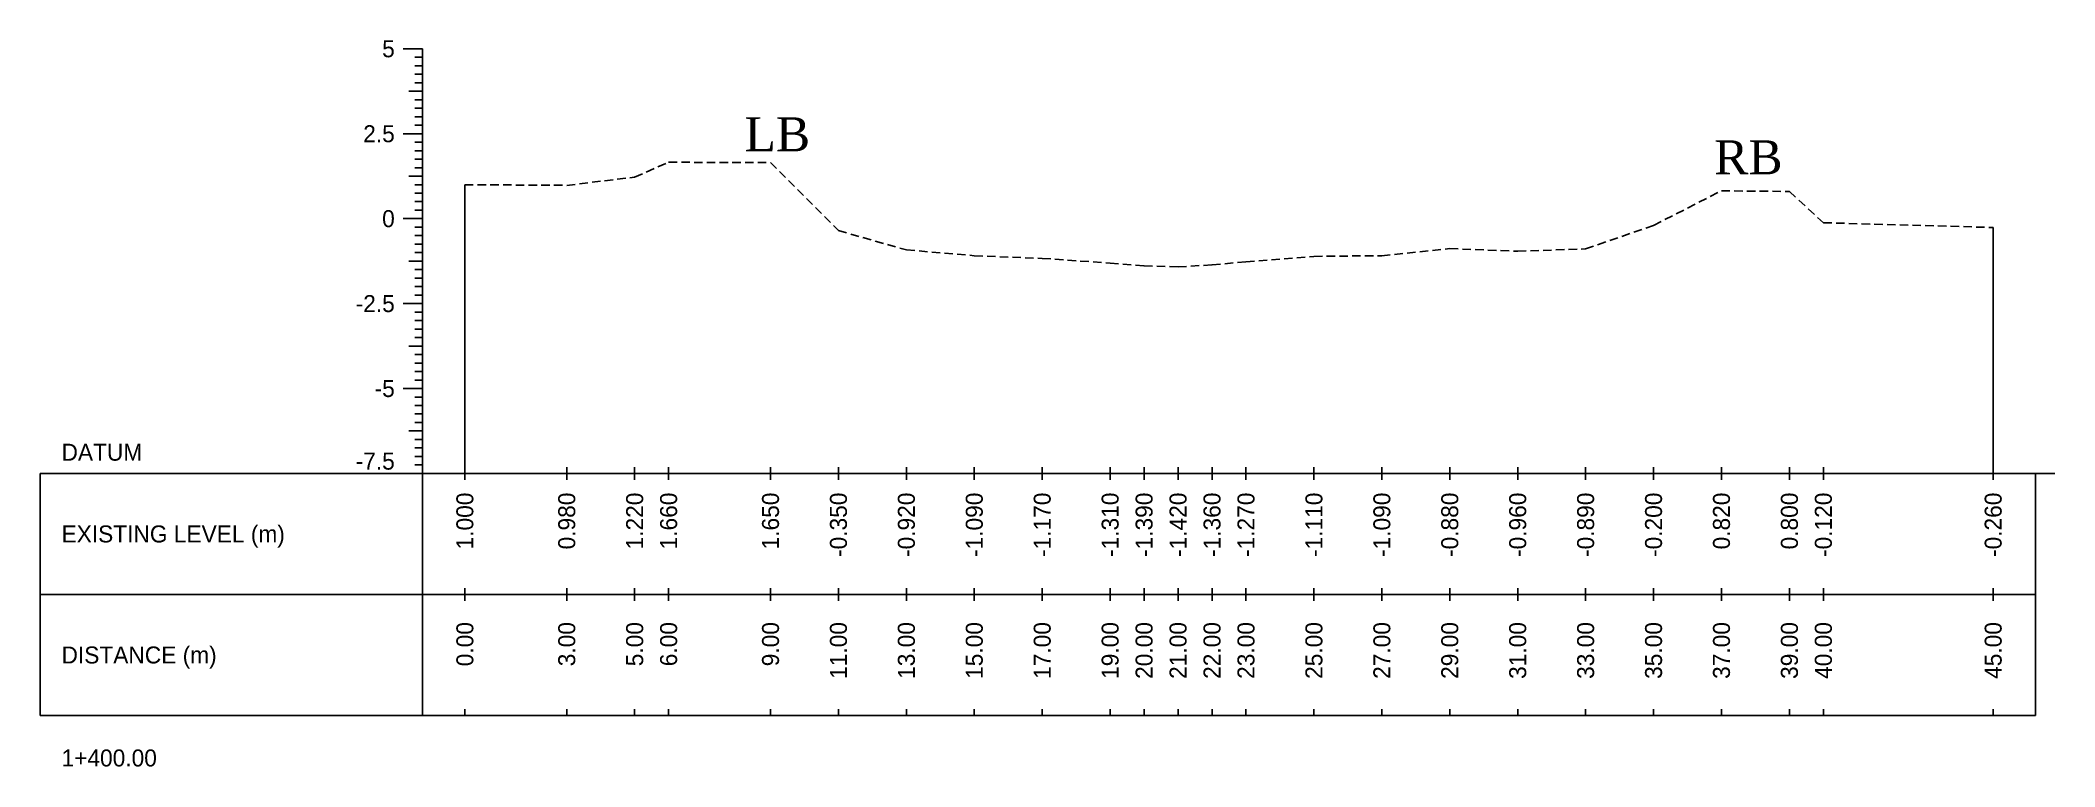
# Model space of a CAD drawing. Header units: inches. Extents: x 6579 to 9220, y -2276 to -1013.
# Drawn here: x 7280.2 to 7339.5, y -1369.5 to -1348.1 of the extents above; entities that cross this region are included whole.
import ezdxf
from ezdxf.enums import TextEntityAlignment as Align

# ---------------------------------------------------------------- set-up
doc = ezdxf.new("R2010")
doc.units = ezdxf.units.IN
doc.header["$MEASUREMENT"] = 0
doc.linetypes.add('HIDDEN', pattern=[0.375, 0.25, -0.125])
doc.layers.add('CS_Drawing', color=7, linetype='Continuous')
doc.layers.add('GL', color=3, linetype='HIDDEN')
doc.styles.add('romans', font='romans.shx')

msp = doc.modelspace()

# ---------------------------------------------------------------- texts
at = {"char_height": 1, "width": 263.40586, "attachment_point": 1, "style": 'romans'}
for s, insert in [('{\\fTimes New Roman|b0|i0|c0|p18;LB}', (7300.938, -1350.41)), ('{\\fTimes New Roman|b0|i0|c0|p18;RB}', (7329.486, -1351.087))]:
    msp.add_mtext(s, dxfattribs=dict(at, insert=insert))
at = {"layer": 'CS_Drawing'}
for s, p in [('5', (7290.637, -1348.394)), ('2.5', (7290.637, -1350.894)), ('0', (7290.637, -1353.394)), ('-2.5', (7290.637, -1355.894)), ('-5', (7290.637, -1358.394))]:
    msp.add_text(s, height=0.5, dxfattribs=at).set_placement(p, align=Align.MIDDLE_RIGHT)
for s, p in [('DATUM', (7280.825, -1360.269)), ('EXISTING LEVEL (m)', (7280.825, -1362.675)), ('DISTANCE (m)', (7280.825, -1366.238)), ('1+400.00', (7280.825, -1369.269))]:
    msp.add_text(s, height=0.5, dxfattribs=at).set_placement(p, align=Align.MIDDLE_LEFT)
msp.add_text('-7.5', height=0.5, dxfattribs=at).set_placement((7290.637, -1360.782), align=Align.RIGHT)
for s, p in [('1.000', (7292.7, -1361.457)), ('0.980', (7295.7, -1361.457)), ('1.220', (7297.7, -1361.457)), ('1.660', (7298.7, -1361.457)), ('1.650', (7301.7, -1361.457)), ('-0.350', (7303.7, -1361.457)), ('-0.920', (7305.7, -1361.457)), ('-1.090', (7307.7, -1361.457)), ('-1.170', (7309.7, -1361.457)), ('-1.310', (7311.7, -1361.457)), ('-1.390', (7312.7, -1361.457)), ('-1.420', (7313.7, -1361.457)), ('-1.360', (7314.7, -1361.457)), ('-1.270', (7315.7, -1361.457)), ('-1.110', (7317.7, -1361.457)), ('-1.090', (7319.7, -1361.457)), ('-0.880', (7321.7, -1361.457)), ('-0.960', (7323.7, -1361.457)), ('-0.890', (7325.7, -1361.457)), ('-0.200', (7327.7, -1361.457)), ('0.820', (7329.7, -1361.457)), ('0.800', (7331.7, -1361.457)), ('-0.120', (7332.7, -1361.457)), ('-0.260', (7337.7, -1361.457)), ('0.00', (7292.7, -1365.269)), ('3.00', (7295.7, -1365.269)), ('5.00', (7297.7, -1365.269)), ('6.00', (7298.7, -1365.269)), ('9.00', (7301.7, -1365.269)), ('11.00', (7303.7, -1365.269)), ('13.00', (7305.7, -1365.269)), ('15.00', (7307.7, -1365.269)), ('17.00', (7309.7, -1365.269)), ('19.00', (7311.7, -1365.269)), ('20.00', (7312.7, -1365.269)), ('21.00', (7313.7, -1365.269)), ('22.00', (7314.7, -1365.269)), ('23.00', (7315.7, -1365.269)), ('25.00', (7317.7, -1365.269)), ('27.00', (7319.7, -1365.269)), ('29.00', (7321.7, -1365.269)), ('31.00', (7323.7, -1365.269)), ('33.00', (7325.7, -1365.269)), ('35.00', (7327.7, -1365.269)), ('37.00', (7329.7, -1365.269)), ('39.00', (7331.7, -1365.269)), ('40.00', (7332.7, -1365.269)), ('45.00', (7337.7, -1365.269))]:
    msp.add_text(s, height=0.5, rotation=90, dxfattribs=at).set_placement(p, align=Align.MIDDLE_RIGHT)

# ---------------------------------------------------------------- linework, layer by layer
at = {"layer": 'CS_Drawing'}
for p, q in [((7291.45, -1348.394), (7290.887, -1348.394)), ((7291.45, -1348.394), (7291.056, -1348.394)), ((7291.45, -1348.394), (7291.225, -1348.394)), ((7291.45, -1348.644), (7291.225, -1348.644)), ((7291.45, -1360.894), (7291.45, -1348.394)), ((7291.45, -1348.894), (7291.225, -1348.894)), ((7291.45, -1349.144), (7291.225, -1349.144)), ((7291.45, -1349.644), (7291.056, -1349.644)), ((7291.45, -1349.394), (7291.225, -1349.394)), ((7291.45, -1349.644), (7291.225, -1349.644)), ((7291.45, -1349.894), (7291.225, -1349.894)), ((7291.45, -1350.144), (7291.225, -1350.144)), ((7291.45, -1350.394), (7291.225, -1350.394)), ((7291.45, -1350.894), (7290.887, -1350.894)), ((7291.45, -1350.894), (7291.056, -1350.894)), ((7291.45, -1350.644), (7291.225, -1350.644)), ((7291.45, -1350.894), (7291.225, -1350.894)), ((7291.45, -1351.144), (7291.225, -1351.144)), ((7291.45, -1351.394), (7291.225, -1351.394)), ((7291.45, -1351.644), (7291.225, -1351.644)), ((7291.45, -1352.144), (7291.056, -1352.144)), ((7291.45, -1351.894), (7291.225, -1351.894)), ((7291.45, -1352.144), (7291.225, -1352.144)), ((7291.45, -1352.394), (7291.225, -1352.394)), ((7291.45, -1352.644), (7291.225, -1352.644)), ((7291.45, -1352.894), (7291.225, -1352.894)), ((7292.7, -1360.894), (7292.7, -1352.394)), ((7291.45, -1353.394), (7290.887, -1353.394)), ((7291.45, -1353.394), (7291.056, -1353.394)), ((7291.45, -1353.144), (7291.225, -1353.144)), ((7291.45, -1353.394), (7291.225, -1353.394)), ((7291.45, -1353.644), (7291.225, -1353.644)), ((7291.45, -1353.894), (7291.225, -1353.894)), ((7337.7, -1360.894), (7337.7, -1353.654)), ((7291.45, -1354.644), (7291.056, -1354.644)), ((7291.45, -1354.144), (7291.225, -1354.144)), ((7291.45, -1354.394), (7291.225, -1354.394)), ((7291.45, -1354.644), (7291.225, -1354.644)), ((7291.45, -1354.894), (7291.225, -1354.894)), ((7291.45, -1355.144), (7291.225, -1355.144)), ((7291.45, -1355.394), (7291.225, -1355.394)), ((7291.45, -1355.644), (7291.225, -1355.644)), ((7291.45, -1355.894), (7290.887, -1355.894)), ((7291.45, -1355.894), (7291.056, -1355.894)), ((7291.45, -1355.894), (7291.225, -1355.894)), ((7291.45, -1356.144), (7291.225, -1356.144)), ((7291.45, -1356.394), (7291.225, -1356.394)), ((7291.45, -1356.644), (7291.225, -1356.644)), ((7291.45, -1356.894), (7291.225, -1356.894)), ((7291.45, -1357.144), (7291.056, -1357.144)), ((7291.45, -1357.144), (7291.225, -1357.144)), ((7291.45, -1357.394), (7291.225, -1357.394)), ((7291.45, -1357.644), (7291.225, -1357.644)), ((7291.45, -1357.894), (7291.225, -1357.894)), ((7291.45, -1358.144), (7291.225, -1358.144)), ((7291.45, -1358.394), (7290.887, -1358.394)), ((7291.45, -1358.394), (7291.056, -1358.394)), ((7291.45, -1358.394), (7291.225, -1358.394)), ((7291.45, -1358.644), (7291.225, -1358.644)), ((7291.45, -1358.894), (7291.225, -1358.894)), ((7291.45, -1359.144), (7291.225, -1359.144)), ((7291.45, -1359.394), (7291.225, -1359.394)), ((7291.45, -1359.644), (7291.056, -1359.644)), ((7291.45, -1359.644), (7291.225, -1359.644)), ((7291.45, -1359.894), (7291.225, -1359.894)), ((7291.45, -1360.144), (7291.225, -1360.144)), ((7291.45, -1360.394), (7291.225, -1360.394)), ((7280.2, -1360.894), (7291.45, -1360.894)), ((7280.2, -1360.894), (7280.2, -1368.019)), ((7291.45, -1360.894), (7290.887, -1360.894)), ((7291.45, -1360.894), (7291.056, -1360.894)), ((7291.45, -1360.644), (7291.225, -1360.644)), ((7291.45, -1360.894), (7291.225, -1360.894)), ((7291.45, -1360.894), (7338.95, -1360.894)), ((7291.45, -1360.894), (7291.45, -1368.019)), ((7292.7, -1361.082), (7292.7, -1360.707)), ((7295.7, -1361.082), (7295.7, -1360.707)), ((7297.7, -1361.082), (7297.7, -1360.707)), ((7298.7, -1361.082), (7298.7, -1360.707)), ((7301.7, -1361.082), (7301.7, -1360.707)), ((7303.7, -1361.082), (7303.7, -1360.707)), ((7305.7, -1361.082), (7305.7, -1360.707)), ((7307.7, -1361.082), (7307.7, -1360.707)), ((7309.7, -1361.082), (7309.7, -1360.707)), ((7311.7, -1361.082), (7311.7, -1360.707)), ((7312.7, -1361.082), (7312.7, -1360.707)), ((7313.7, -1361.082), (7313.7, -1360.707)), ((7314.7, -1361.082), (7314.7, -1360.707)), ((7315.7, -1361.082), (7315.7, -1360.707)), ((7317.7, -1361.082), (7317.7, -1360.707)), ((7319.7, -1361.082), (7319.7, -1360.707)), ((7321.7, -1361.082), (7321.7, -1360.707)), ((7323.7, -1361.082), (7323.7, -1360.707)), ((7325.7, -1361.082), (7325.7, -1360.707)), ((7327.7, -1361.082), (7327.7, -1360.707)), ((7329.7, -1361.082), (7329.7, -1360.707)), ((7331.7, -1361.082), (7331.7, -1360.707)), ((7332.7, -1361.082), (7332.7, -1360.707)), ((7337.7, -1361.082), (7337.7, -1360.707)), ((7338.95, -1360.894), (7339.512, -1360.894)), ((7338.95, -1360.894), (7339.343, -1360.894)), ((7338.95, -1360.894), (7339.175, -1360.894)), ((7338.95, -1360.894), (7338.95, -1368.019)), ((7280.2, -1364.457), (7291.45, -1364.457)), ((7291.45, -1364.457), (7338.95, -1364.457)), ((7291.45, -1364.457), (7338.95, -1364.457)), ((7292.7, -1364.644), (7292.7, -1364.269)), ((7295.7, -1364.644), (7295.7, -1364.269)), ((7297.7, -1364.644), (7297.7, -1364.269)), ((7298.7, -1364.644), (7298.7, -1364.269)), ((7301.7, -1364.644), (7301.7, -1364.269)), ((7303.7, -1364.644), (7303.7, -1364.269)), ((7305.7, -1364.644), (7305.7, -1364.269)), ((7307.7, -1364.644), (7307.7, -1364.269)), ((7309.7, -1364.644), (7309.7, -1364.269)), ((7311.7, -1364.644), (7311.7, -1364.269)), ((7312.7, -1364.644), (7312.7, -1364.269)), ((7313.7, -1364.644), (7313.7, -1364.269)), ((7314.7, -1364.644), (7314.7, -1364.269)), ((7315.7, -1364.644), (7315.7, -1364.269)), ((7317.7, -1364.644), (7317.7, -1364.269)), ((7319.7, -1364.644), (7319.7, -1364.269)), ((7321.7, -1364.644), (7321.7, -1364.269)), ((7323.7, -1364.644), (7323.7, -1364.269)), ((7325.7, -1364.644), (7325.7, -1364.269)), ((7327.7, -1364.644), (7327.7, -1364.269)), ((7329.7, -1364.644), (7329.7, -1364.269)), ((7331.7, -1364.644), (7331.7, -1364.269)), ((7332.7, -1364.644), (7332.7, -1364.269)), ((7337.7, -1364.644), (7337.7, -1364.269)), ((7280.2, -1368.019), (7291.45, -1368.019)), ((7291.45, -1368.019), (7338.95, -1368.019)), ((7292.7, -1368.019), (7292.7, -1367.832)), ((7295.7, -1368.019), (7295.7, -1367.832)), ((7297.7, -1368.019), (7297.7, -1367.832)), ((7298.7, -1368.019), (7298.7, -1367.832)), ((7301.7, -1368.019), (7301.7, -1367.832)), ((7303.7, -1368.019), (7303.7, -1367.832)), ((7305.7, -1368.019), (7305.7, -1367.832)), ((7307.7, -1368.019), (7307.7, -1367.832)), ((7309.7, -1368.019), (7309.7, -1367.832)), ((7311.7, -1368.019), (7311.7, -1367.832)), ((7312.7, -1368.019), (7312.7, -1367.832)), ((7313.7, -1368.019), (7313.7, -1367.832)), ((7314.7, -1368.019), (7314.7, -1367.832)), ((7315.7, -1368.019), (7315.7, -1367.832)), ((7317.7, -1368.019), (7317.7, -1367.832)), ((7319.7, -1368.019), (7319.7, -1367.832)), ((7321.7, -1368.019), (7321.7, -1367.832)), ((7323.7, -1368.019), (7323.7, -1367.832)), ((7325.7, -1368.019), (7325.7, -1367.832)), ((7327.7, -1368.019), (7327.7, -1367.832)), ((7329.7, -1368.019), (7329.7, -1367.832)), ((7331.7, -1368.019), (7331.7, -1367.832)), ((7332.7, -1368.019), (7332.7, -1367.832)), ((7337.7, -1368.019), (7337.7, -1367.832))]:
    msp.add_line(p, q, dxfattribs=at)
at = {"layer": 'GL'}
msp.add_lwpolyline([(7292.7, -1352.394), (7295.7, -1352.414), (7297.7, -1352.174), (7298.7, -1351.734), (7301.7, -1351.744), (7303.7, -1353.744), (7305.7, -1354.314), (7307.7, -1354.484), (7309.7, -1354.564), (7311.7, -1354.704), (7312.7, -1354.784), (7313.7, -1354.814), (7314.7, -1354.754), (7315.7, -1354.664), (7317.7, -1354.504), (7319.7, -1354.484), (7321.7, -1354.274), (7323.7, -1354.354), (7325.7, -1354.284), (7327.7, -1353.594), (7329.7, -1352.574), (7331.7, -1352.594), (7332.7, -1353.514), (7337.7, -1353.654)], dxfattribs=at)

msp.set_redraw_order([(e.dxf.handle, doc.entitydb.next_handle()) for e in msp.query("TEXT MTEXT ATTDEF DIMENSION ARC_DIMENSION")])  # texts and dimensions are drawn at this point

doc.saveas('drawing.dxf')
